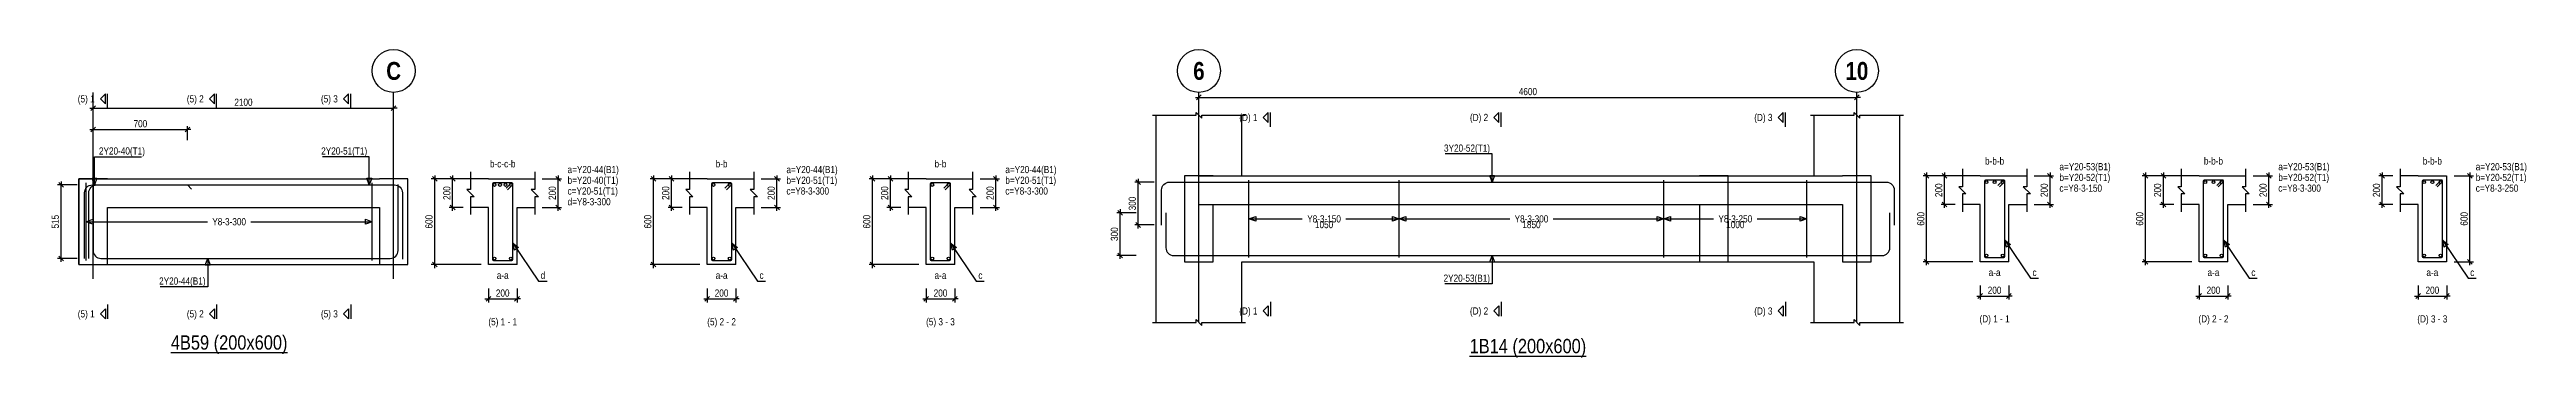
# Model space of a CAD drawing. Extents: x 0 to 206258, y -403073 to 0.
# Drawn here: x 12479 to 47111, y -263674 to -259364 of the extents above; entities that cross this region are included whole.
import ezdxf
from ezdxf.enums import TextEntityAlignment as Align
from ezdxf.lldxf.tags import DXFTag

# ---------------------------------------------------------------- set-up
doc = ezdxf.new("R2010")
doc.units = 0
doc.header["$LTSCALE"] = 1000
for name, color, linetype in [('Axis Circle(Dir 2)', 150, 'Continuous'), ('Axis Label(Dir 1)', 7, 'Continuous'), ('Axis Line(Dir 2)', 150, 'CENTER2'), ('Break Line', 5, 'Continuous'), ('Dimension Line', 5, 'Continuous'), ('Dimension Text', 5, 'Continuous'), ('Front Elevation Line', 40, 'Continuous'), ('Leader Line', 5, 'Continuous'), ('Link Line', 3, 'Continuous'), ('Rebar Kink', 4, 'Continuous'), ('Rebar Label', 6, 'Continuous'), ('Rebar Line', 7, 'Continuous'), ('Section Label', 1, 'Continuous'), ('Section Line', 1, 'Continuous'), ('Top Rebar Label', 6, 'Continuous'), ('Top Rebar Line', 7, 'Continuous')]:
    doc.layers.add(name, color=color, linetype=linetype)
for name, color, linetype, true_color in [('Back Elevation Line', 191, 'HIDDEN2', 0xd4aaff), ('Beam Label(D)', 94, 'Continuous', 0x008100), ('Beam Line(D)', 112, 'Continuous', 0x00bd5e), ('Link Label', 94, 'Continuous', 0x008100)]:
    doc.layers.add(name, color=color, linetype=linetype, true_color=true_color)
doc.styles.add('Axis Label(Dir 1)', font='ARIALNB.TTF', dxfattribs={"height": 250})
doc.styles.add('Beam Label(D)', font='ARIALN.TTF', dxfattribs={"height": 200})
doc.styles.add('Dimension Text', font='ARIALN.TTF', dxfattribs={"height": 100})
doc.styles.add('Link Label', font='ARIALN.TTF', dxfattribs={"height": 100})
doc.styles.add('Rebar Label', font='ARIALN.TTF', dxfattribs={"height": 100})
doc.styles.add('Section Label', font='ARIALN.TTF', dxfattribs={"height": 100})
doc.styles.add('Top Rebar Label', font='ARIALN.TTF', dxfattribs={"height": 100})
tags = doc.linetypes.add('CENTER2', pattern=[1.125, 0.75, -0.125, 0.125, -0.125]).pattern_tags.tags
tags[10:11] = [DXFTag(74, 4), DXFTag(75, 0), DXFTag(340, '0'), DXFTag(46, 0.0), DXFTag(50, 0.0), DXFTag(44, 0.0), DXFTag(45, 0.0)]
tags[8:9] = [DXFTag(74, 4), DXFTag(75, 0), DXFTag(340, '0'), DXFTag(46, 0.0), DXFTag(50, 0.0), DXFTag(44, 0.0), DXFTag(45, 0.0)]
tags[6:7] = [DXFTag(74, 4), DXFTag(75, 0), DXFTag(340, '0'), DXFTag(46, 0.0), DXFTag(50, 0.0), DXFTag(44, 0.0), DXFTag(45, 0.0)]
tags[4:5] = [DXFTag(74, 4), DXFTag(75, 0), DXFTag(340, '0'), DXFTag(46, 0.0), DXFTag(50, 0.0), DXFTag(44, 0.0), DXFTag(45, 0.0)]
tags = doc.linetypes.add('HIDDEN2', pattern=[0.1875, 0.125, -0.0625]).pattern_tags.tags
tags[6:7] = [DXFTag(74, 4), DXFTag(75, 0), DXFTag(340, '0'), DXFTag(46, 0.0), DXFTag(50, 0.0), DXFTag(44, 0.0), DXFTag(45, 0.0)]
tags[4:5] = [DXFTag(74, 4), DXFTag(75, 0), DXFTag(340, '0'), DXFTag(46, 0.0), DXFTag(50, 0.0), DXFTag(44, 0.0), DXFTag(45, 0.0)]
doc.dimstyles.new('BEAM', dxfattribs={"dimtxt": 100, "dimasz": 30, "dimexe": 48.3, "dimexo": 103.5, "dimgap": 30, "dimtad": 1, "dimtoh": 1, "dimdec": 1, "dimlfac": 0.5, "dimdsep": 46, "dimtxsty": 'Dimension Text', "dimblk": 'PCDIM_TICK', "dimcen": 0.09, "dimclrd": 5, "dimclre": 5, "dimclrt": 5, "dimadec": 1, "dimazin": 0, "dimtp": 1, "dimtm": 1, "dimtfac": 1, "dimtdec": 4, "dimtofl": 0, "dimtmove": 0, "dimatfit": 3, "dimfxl": 1, "dimtolj": 1, "dimtzin": 0, "dimarcsym": 0})

msp = doc.modelspace()

# ---------------------------------------------------------------- texts
at = {"layer": 'Axis Label(Dir 1)', "transparency": 33554687, "style": 'Axis Label(Dir 1)'}
for s, p in [('C', (17290.146, -259664.284)), ('6', (28549.055, -259664.284)), ('10', (37749.055, -259664.284))]:
    msp.add_text(s, height=250, dxfattribs=at).set_placement(p, align=Align.MIDDLE_CENTER)
at = {"layer": 'Beam Label(D)', "transparency": 33554687, "style": 'Beam Label(D)'}
for s, p in [('%%U4B59 (200x600)', (14990.146, -263364.284)), ('%%U1B14 (200x600)', (33149.055, -263414.284))]:
    msp.add_text(s, height=200, dxfattribs=at).set_placement(p, align=Align.TOP_CENTER)
at = {"layer": 'Dimension Text', "transparency": 33554687, "style": 'Dimension Text'}
for s, p in [('1050', (30299.055, -261764.284)), ('1850', (33199.055, -261764.284)), ('1000', (36049.055, -261764.284))]:
    msp.add_text(s, height=100, dxfattribs=at).set_placement(p, align=Align.TOP_CENTER)
at = {"layer": 'Link Label', "transparency": 33554687, "style": 'Link Label'}
for s, p in [(' d=Y8-3-300', (19690.146, -261544.284)), (' c=Y8-3-300', (22750.384, -261394.284)), (' c=Y8-3-300', (25810.623, -261394.284)), (' c=Y8-3-150', (40549.055, -261354.284)), (' c=Y8-3-300', (43609.294, -261354.284)), (' c=Y8-3-250', (46369.533, -261354.284)), ('d', (19345.146, -262574.284)), ('c', (22405.384, -262574.284)), ('c', (25465.623, -262574.284)), ('c', (40204.055, -262534.284)), ('c', (43264.294, -262534.284)), ('c', (46324.533, -262534.284))]:
    msp.add_text(s, height=100, dxfattribs=at).set_placement(p)
for s, p in [('Y8-3-300', (14990.146, -261774.284)), ('Y8-3-150', (30299.055, -261734.284)), ('Y8-3-300', (33199.055, -261734.284)), ('Y8-3-250', (36049.055, -261734.284))]:
    msp.add_text(s, height=100, dxfattribs=at).set_placement(p, align=Align.MIDDLE_CENTER)
at = {"layer": 'Rebar Label', "transparency": 33554687, "style": 'Rebar Label'}
for s, p in [('b-c-c-b', (18815.146, -261044.284)), ('b-b', (21875.384, -261044.284)), ('b-b', (24935.623, -261044.284)), ('b-b-b', (39674.055, -261004.284)), ('b-b-b', (42734.294, -261004.284)), ('b-b-b', (45794.533, -261004.284)), ('a-a', (18815.146, -262604.284)), ('a-a', (21875.384, -262604.284)), ('a-a', (24935.623, -262604.284)), ('a-a', (39674.055, -262564.284)), ('a-a', (42734.294, -262564.284)), ('a-a', (45794.533, -262564.284))]:
    msp.add_text(s, height=100, dxfattribs=at).set_placement(p, align=Align.BOTTOM_CENTER)
for s, p in [(' a=Y20-44(B1)', (19690.146, -261094.284)), (' a=Y20-44(B1)', (22750.384, -261094.284)), (' a=Y20-44(B1)', (25810.623, -261094.284)), (' a=Y20-53(B1)', (40549.055, -261054.284)), (' a=Y20-53(B1)', (43609.294, -261054.284)), (' a=Y20-53(B1)', (46369.533, -261054.284))]:
    msp.add_text(s, height=100, dxfattribs=at).set_placement(p)
for s, p in [(' 2Y20-44(B1)', (14660.146, -262654.284)), (' 2Y20-53(B1)', (32619.055, -262614.284))]:
    msp.add_text(s, height=100, dxfattribs=at).set_placement(p, align=Align.RIGHT)
at = {"layer": 'Section Label', "transparency": 33554687, "style": 'Section Label'}
for s, p in [('(5) 1', (13109.435, -260054.994)), ('(5) 2', (14634.435, -260054.994)), ('(5) 3', (16509.435, -260054.994)), ('(D) 1', (29368.344, -260314.994)), ('(D) 2', (32593.344, -260314.994)), ('(D) 3', (36568.344, -260314.994)), ('(5) 1', (13109.435, -263063.573)), ('(5) 2', (14634.435, -263063.573)), ('(5) 3', (16509.435, -263063.573)), ('(D) 1', (29368.344, -263023.573)), ('(D) 2', (32593.344, -263023.573)), ('(D) 3', (36568.344, -263023.573))]:
    msp.add_text(s, height=100, dxfattribs=at).set_placement(p, align=Align.MIDDLE_RIGHT)
for s, p in [('(5) 1 - 1', (18815.146, -263254.284)), ('(5) 2 - 2', (21875.384, -263254.284)), ('(5) 3 - 3', (24935.623, -263254.284)), ('(D) 1 - 1', (39674.055, -263214.284)), ('(D) 2 - 2', (42734.294, -263214.284)), ('(D) 3 - 3', (45794.533, -263214.284))]:
    msp.add_text(s, height=100, dxfattribs=at).set_placement(p, align=Align.BOTTOM_CENTER)
at = {"layer": 'Top Rebar Label', "transparency": 33554687, "style": 'Top Rebar Label'}
for s, p in [(' 2Y20-40(T1)', (13138.146, -260834.284)), (' b=Y20-52(T1)', (40549.055, -261204.284)), (' b=Y20-52(T1)', (43609.294, -261204.284)), (' b=Y20-52(T1)', (46369.533, -261204.284)), (' c=Y20-51(T1)', (19690.146, -261394.284)), (' b=Y20-40(T1)', (19690.146, -261244.284)), (' b=Y20-51(T1)', (22750.384, -261244.284)), (' b=Y20-51(T1)', (25810.623, -261244.284))]:
    msp.add_text(s, height=100, dxfattribs=at).set_placement(p)
for s, p in [(' 2Y20-51(T1)', (16920.146, -260834.284)), (' 3Y20-52(T1)', (32619.055, -260794.284))]:
    msp.add_text(s, height=100, dxfattribs=at).set_placement(p, align=Align.RIGHT)

# ---------------------------------------------------------------- blocks, each defined once
blk = doc.blocks.new('PCDIM_TICK')
at = {"layer": 'Dimension Line', "color": 0, "transparency": 33554687}
for p, q in [((1.1, 1.1), (-1.1, -1.1)), ((1.6, 0), (0, 0))]:
    blk.add_line(p, q, dxfattribs=at)
blk = doc.blocks.new('*U3346')
at = {"layer": 'Dimension Line', "color": 5, "true_color": 0x0000ff, "transparency": 16777216}
for p, q in [((13090, -260631), (13090, -260436)), ((13090, -260484), (14408, -260484)), ((14408, -260631), (14408, -260436))]:
    blk.add_line(p, q, dxfattribs=at)
at = {"layer": 'Dimension Line', "color": 5, "true_color": 0x0000ff, "transparency": 16777216, "xscale": 30, "yscale": 30, "rotation": 180.0000000000004}
blk.add_blockref('PCDIM_TICK', (13090, -260484), dxfattribs=at)
at = {"layer": 'Dimension Line', "color": 5, "true_color": 0x0000ff, "transparency": 16777216, "xscale": 30, "yscale": 30}
blk.add_blockref('PCDIM_TICK', (14408, -260484), dxfattribs=at)
at = {"layer": 'Dimension Line', "color": 5, "true_color": 0x0000ff, "transparency": 16777216, "insert": (13749, -260454), "char_height": 100, "width": 180.83, "attachment_point": 8, "style": 'Dimension Text'}
blk.add_mtext('700', dxfattribs=at)
blk = doc.blocks.new('*U3347')
at = {"layer": 'Dimension Line', "color": 5, "true_color": 0x0000ff, "transparency": 16777216}
for p, q in [((12865, -261260), (12592, -261260)), ((12640, -262288), (12640, -261260)), ((12865, -262288), (12592, -262288))]:
    blk.add_line(p, q, dxfattribs=at)
at = {"layer": 'Dimension Line', "color": 5, "true_color": 0x0000ff, "transparency": 16777216, "xscale": 30, "yscale": 30}
for p, rotation in [((12640, -261260), 89.99999999999447), ((12640, -262288), 269.9999999999834)]:
    blk.add_blockref('PCDIM_TICK', p, dxfattribs=dict(at, rotation=rotation))
at = {"layer": 'Dimension Line', "color": 5, "true_color": 0x0000ff, "transparency": 16777216, "insert": (12610, -261774), "char_height": 100, "width": 182.37, "attachment_point": 8, "rotation": 90, "style": 'Dimension Text'}
blk.add_mtext('515', dxfattribs=at)
blk = doc.blocks.new('*U3348')
at = {"layer": 'Dimension Line', "color": 5, "true_color": 0x0000ff, "transparency": 16777216}
for p, q in [((13090, -260331), (13090, -260136)), ((13090, -260184), (17290, -260184)), ((17290, -260331), (17290, -260136))]:
    blk.add_line(p, q, dxfattribs=at)
at = {"layer": 'Dimension Line', "color": 5, "true_color": 0x0000ff, "transparency": 16777216, "xscale": 30, "yscale": 30, "rotation": 180.0000000000004}
blk.add_blockref('PCDIM_TICK', (13090, -260184), dxfattribs=at)
at = {"layer": 'Dimension Line', "color": 5, "true_color": 0x0000ff, "transparency": 16777216, "xscale": 30, "yscale": 30}
blk.add_blockref('PCDIM_TICK', (17290, -260184), dxfattribs=at)
at = {"layer": 'Dimension Line', "color": 5, "true_color": 0x0000ff, "transparency": 16777216, "insert": (15190, -260154), "char_height": 100, "width": 247.25, "attachment_point": 8, "style": 'Dimension Text'}
blk.add_mtext('2100', dxfattribs=at)
blk = doc.blocks.new('*U3349')
at = {"layer": 'Dimension Line', "color": 5, "true_color": 0x0000ff, "transparency": 16777216}
for p, q in [((19369, -261174), (19638, -261174)), ((19590, -261574), (19590, -261174)), ((19369, -261574), (19638, -261574))]:
    blk.add_line(p, q, dxfattribs=at)
at = {"layer": 'Dimension Line', "color": 5, "true_color": 0x0000ff, "transparency": 16777216, "xscale": 30, "yscale": 30}
for p, rotation in [((19590, -261174), 89.99999999999447), ((19590, -261574), 269.9999999999834)]:
    blk.add_blockref('PCDIM_TICK', p, dxfattribs=dict(at, rotation=rotation))
at = {"layer": 'Dimension Line', "color": 5, "true_color": 0x0000ff, "transparency": 16777216, "insert": (19560, -261374), "char_height": 100, "width": 182.77, "attachment_point": 8, "rotation": 90, "style": 'Dimension Text'}
blk.add_mtext('200', dxfattribs=at)
blk = doc.blocks.new('*U3350')
at = {"layer": 'Dimension Line', "color": 5, "true_color": 0x0000ff, "transparency": 16777216}
for p, q in [((18262, -261174), (18067, -261174)), ((18115, -261574), (18115, -261174)), ((18262, -261574), (18067, -261574))]:
    blk.add_line(p, q, dxfattribs=at)
at = {"layer": 'Dimension Line', "color": 5, "true_color": 0x0000ff, "transparency": 16777216, "xscale": 30, "yscale": 30}
for p, rotation in [((18115, -261174), 89.99999999999447), ((18115, -261574), 269.9999999999834)]:
    blk.add_blockref('PCDIM_TICK', p, dxfattribs=dict(at, rotation=rotation))
at = {"layer": 'Dimension Line', "color": 5, "true_color": 0x0000ff, "transparency": 16777216, "insert": (18085, -261374), "char_height": 100, "width": 182.77, "attachment_point": 8, "rotation": 90, "style": 'Dimension Text'}
blk.add_mtext('200', dxfattribs=at)
blk = doc.blocks.new('*U3351')
at = {"layer": 'Dimension Line', "color": 5, "true_color": 0x0000ff, "transparency": 16777216}
for p, q in [((18512, -261174), (17817, -261174)), ((17865, -262374), (17865, -261174)), ((18512, -262374), (17817, -262374))]:
    blk.add_line(p, q, dxfattribs=at)
at = {"layer": 'Dimension Line', "color": 5, "true_color": 0x0000ff, "transparency": 16777216, "xscale": 30, "yscale": 30}
for p, rotation in [((17865, -261174), 89.99999999999447), ((17865, -262374), 269.9999999999834)]:
    blk.add_blockref('PCDIM_TICK', p, dxfattribs=dict(at, rotation=rotation))
at = {"layer": 'Dimension Line', "color": 5, "true_color": 0x0000ff, "transparency": 16777216, "insert": (17835, -261774), "char_height": 100, "width": 181.97, "attachment_point": 8, "rotation": 90, "style": 'Dimension Text'}
blk.add_mtext('600', dxfattribs=at)
blk = doc.blocks.new('*U3352')
at = {"layer": 'Dimension Line', "color": 5, "true_color": 0x0000ff, "transparency": 16777216}
for p, q in [((18615, -262708), (18615, -262903)), ((18615, -262854), (19015, -262854)), ((19015, -262708), (19015, -262903))]:
    blk.add_line(p, q, dxfattribs=at)
at = {"layer": 'Dimension Line', "color": 5, "true_color": 0x0000ff, "transparency": 16777216, "xscale": 30, "yscale": 30, "rotation": 180.0000000000004}
blk.add_blockref('PCDIM_TICK', (18615, -262854), dxfattribs=at)
at = {"layer": 'Dimension Line', "color": 5, "true_color": 0x0000ff, "transparency": 16777216, "xscale": 30, "yscale": 30}
blk.add_blockref('PCDIM_TICK', (19015, -262854), dxfattribs=at)
at = {"layer": 'Dimension Line', "color": 5, "true_color": 0x0000ff, "transparency": 16777216, "insert": (18815, -262824), "char_height": 100, "width": 182.77, "attachment_point": 8, "style": 'Dimension Text'}
blk.add_mtext('200', dxfattribs=at)
blk = doc.blocks.new('*U3353')
at = {"layer": 'Dimension Line', "color": 5, "true_color": 0x0000ff, "transparency": 16777216}
for p, q in [((22429, -261174), (22699, -261174)), ((22650, -261574), (22650, -261174)), ((22429, -261574), (22699, -261574))]:
    blk.add_line(p, q, dxfattribs=at)
at = {"layer": 'Dimension Line', "color": 5, "true_color": 0x0000ff, "transparency": 16777216, "xscale": 30, "yscale": 30}
for p, rotation in [((22650, -261174), 89.99999999999447), ((22650, -261574), 269.9999999999834)]:
    blk.add_blockref('PCDIM_TICK', p, dxfattribs=dict(at, rotation=rotation))
at = {"layer": 'Dimension Line', "color": 5, "true_color": 0x0000ff, "transparency": 16777216, "insert": (22620, -261374), "char_height": 100, "width": 182.77, "attachment_point": 8, "rotation": 90, "style": 'Dimension Text'}
blk.add_mtext('200', dxfattribs=at)
blk = doc.blocks.new('*U3354')
at = {"layer": 'Dimension Line', "color": 5, "true_color": 0x0000ff, "transparency": 16777216}
for p, q in [((21322, -261174), (21127, -261174)), ((21175, -261574), (21175, -261174)), ((21322, -261574), (21127, -261574))]:
    blk.add_line(p, q, dxfattribs=at)
at = {"layer": 'Dimension Line', "color": 5, "true_color": 0x0000ff, "transparency": 16777216, "xscale": 30, "yscale": 30}
for p, rotation in [((21175, -261174), 89.99999999999447), ((21175, -261574), 269.9999999999834)]:
    blk.add_blockref('PCDIM_TICK', p, dxfattribs=dict(at, rotation=rotation))
at = {"layer": 'Dimension Line', "color": 5, "true_color": 0x0000ff, "transparency": 16777216, "insert": (21145, -261374), "char_height": 100, "width": 182.77, "attachment_point": 8, "rotation": 90, "style": 'Dimension Text'}
blk.add_mtext('200', dxfattribs=at)
blk = doc.blocks.new('*U3355')
at = {"layer": 'Dimension Line', "color": 5, "true_color": 0x0000ff, "transparency": 16777216}
for p, q in [((21572, -261174), (20877, -261174)), ((20925, -262374), (20925, -261174)), ((21572, -262374), (20877, -262374))]:
    blk.add_line(p, q, dxfattribs=at)
at = {"layer": 'Dimension Line', "color": 5, "true_color": 0x0000ff, "transparency": 16777216, "xscale": 30, "yscale": 30}
for p, rotation in [((20925, -261174), 89.99999999999447), ((20925, -262374), 269.9999999999834)]:
    blk.add_blockref('PCDIM_TICK', p, dxfattribs=dict(at, rotation=rotation))
at = {"layer": 'Dimension Line', "color": 5, "true_color": 0x0000ff, "transparency": 16777216, "insert": (20895, -261774), "char_height": 100, "width": 181.97, "attachment_point": 8, "rotation": 90, "style": 'Dimension Text'}
blk.add_mtext('600', dxfattribs=at)
blk = doc.blocks.new('*U3356')
at = {"layer": 'Dimension Line', "color": 5, "true_color": 0x0000ff, "transparency": 16777216}
for p, q in [((21675, -262708), (21675, -262903)), ((21675, -262854), (22075, -262854)), ((22075, -262708), (22075, -262903))]:
    blk.add_line(p, q, dxfattribs=at)
at = {"layer": 'Dimension Line', "color": 5, "true_color": 0x0000ff, "transparency": 16777216, "xscale": 30, "yscale": 30, "rotation": 180.0000000000004}
blk.add_blockref('PCDIM_TICK', (21675, -262854), dxfattribs=at)
at = {"layer": 'Dimension Line', "color": 5, "true_color": 0x0000ff, "transparency": 16777216, "xscale": 30, "yscale": 30}
blk.add_blockref('PCDIM_TICK', (22075, -262854), dxfattribs=at)
at = {"layer": 'Dimension Line', "color": 5, "true_color": 0x0000ff, "transparency": 16777216, "insert": (21875, -262824), "char_height": 100, "width": 182.77, "attachment_point": 8, "style": 'Dimension Text'}
blk.add_mtext('200', dxfattribs=at)
blk = doc.blocks.new('*U3357')
at = {"layer": 'Dimension Line', "color": 5, "true_color": 0x0000ff, "transparency": 16777216}
for p, q in [((25489, -261174), (25759, -261174)), ((25711, -261574), (25711, -261174)), ((25489, -261574), (25759, -261574))]:
    blk.add_line(p, q, dxfattribs=at)
at = {"layer": 'Dimension Line', "color": 5, "true_color": 0x0000ff, "transparency": 16777216, "xscale": 30, "yscale": 30}
for p, rotation in [((25711, -261174), 89.99999999999447), ((25711, -261574), 269.9999999999834)]:
    blk.add_blockref('PCDIM_TICK', p, dxfattribs=dict(at, rotation=rotation))
at = {"layer": 'Dimension Line', "color": 5, "true_color": 0x0000ff, "transparency": 16777216, "insert": (25681, -261374), "char_height": 100, "width": 182.77, "attachment_point": 8, "rotation": 90, "style": 'Dimension Text'}
blk.add_mtext('200', dxfattribs=at)
blk = doc.blocks.new('*U3358')
at = {"layer": 'Dimension Line', "color": 5, "true_color": 0x0000ff, "transparency": 16777216}
for p, q in [((24382, -261174), (24187, -261174)), ((24236, -261574), (24236, -261174)), ((24382, -261574), (24187, -261574))]:
    blk.add_line(p, q, dxfattribs=at)
at = {"layer": 'Dimension Line', "color": 5, "true_color": 0x0000ff, "transparency": 16777216, "xscale": 30, "yscale": 30}
for p, rotation in [((24236, -261174), 89.99999999999447), ((24236, -261574), 269.9999999999834)]:
    blk.add_blockref('PCDIM_TICK', p, dxfattribs=dict(at, rotation=rotation))
at = {"layer": 'Dimension Line', "color": 5, "true_color": 0x0000ff, "transparency": 16777216, "insert": (24206, -261374), "char_height": 100, "width": 182.77, "attachment_point": 8, "rotation": 90, "style": 'Dimension Text'}
blk.add_mtext('200', dxfattribs=at)
blk = doc.blocks.new('*U3359')
at = {"layer": 'Dimension Line', "color": 5, "true_color": 0x0000ff, "transparency": 16777216}
for p, q in [((24632, -261174), (23937, -261174)), ((23986, -262374), (23986, -261174)), ((24632, -262374), (23937, -262374))]:
    blk.add_line(p, q, dxfattribs=at)
at = {"layer": 'Dimension Line', "color": 5, "true_color": 0x0000ff, "transparency": 16777216, "xscale": 30, "yscale": 30}
for p, rotation in [((23986, -261174), 89.99999999999447), ((23986, -262374), 269.9999999999834)]:
    blk.add_blockref('PCDIM_TICK', p, dxfattribs=dict(at, rotation=rotation))
at = {"layer": 'Dimension Line', "color": 5, "true_color": 0x0000ff, "transparency": 16777216, "insert": (23956, -261774), "char_height": 100, "width": 181.97, "attachment_point": 8, "rotation": 90, "style": 'Dimension Text'}
blk.add_mtext('600', dxfattribs=at)
blk = doc.blocks.new('*U3360')
at = {"layer": 'Dimension Line', "color": 5, "true_color": 0x0000ff, "transparency": 16777216}
for p, q in [((24736, -262708), (24736, -262903)), ((24736, -262854), (25136, -262854)), ((25136, -262708), (25136, -262903))]:
    blk.add_line(p, q, dxfattribs=at)
at = {"layer": 'Dimension Line', "color": 5, "true_color": 0x0000ff, "transparency": 16777216, "xscale": 30, "yscale": 30, "rotation": 180.0000000000004}
blk.add_blockref('PCDIM_TICK', (24736, -262854), dxfattribs=at)
at = {"layer": 'Dimension Line', "color": 5, "true_color": 0x0000ff, "transparency": 16777216, "xscale": 30, "yscale": 30}
blk.add_blockref('PCDIM_TICK', (25136, -262854), dxfattribs=at)
at = {"layer": 'Dimension Line', "color": 5, "true_color": 0x0000ff, "transparency": 16777216, "insert": (24936, -262824), "char_height": 100, "width": 182.77, "attachment_point": 8, "style": 'Dimension Text'}
blk.add_mtext('200', dxfattribs=at)
blk = doc.blocks.new('*U3361')
at = {"layer": 'Dimension Line', "color": 5, "true_color": 0x0000ff, "transparency": 16777216}
for p, q in [((27924, -261220), (27651, -261220)), ((27699, -261820), (27699, -261220)), ((27924, -261820), (27651, -261820))]:
    blk.add_line(p, q, dxfattribs=at)
at = {"layer": 'Dimension Line', "color": 5, "true_color": 0x0000ff, "transparency": 16777216, "xscale": 30, "yscale": 30}
for p, rotation in [((27699, -261220), 89.99999999999447), ((27699, -261820), 269.9999999999834)]:
    blk.add_blockref('PCDIM_TICK', p, dxfattribs=dict(at, rotation=rotation))
at = {"layer": 'Dimension Line', "color": 5, "true_color": 0x0000ff, "transparency": 16777216, "insert": (27669, -261520), "char_height": 100, "width": 181.5, "attachment_point": 8, "rotation": 90, "style": 'Dimension Text'}
blk.add_mtext('300', dxfattribs=at)
blk = doc.blocks.new('*U3362')
at = {"layer": 'Dimension Line', "color": 5, "true_color": 0x0000ff, "transparency": 16777216}
for p, q in [((27674, -261648), (27401, -261648)), ((27449, -262248), (27449, -261648)), ((27674, -262248), (27401, -262248))]:
    blk.add_line(p, q, dxfattribs=at)
at = {"layer": 'Dimension Line', "color": 5, "true_color": 0x0000ff, "transparency": 16777216, "xscale": 30, "yscale": 30}
for p, rotation in [((27449, -261648), 89.99999999999447), ((27449, -262248), 269.9999999999834)]:
    blk.add_blockref('PCDIM_TICK', p, dxfattribs=dict(at, rotation=rotation))
at = {"layer": 'Dimension Line', "color": 5, "true_color": 0x0000ff, "transparency": 16777216, "insert": (27419, -261948), "char_height": 100, "width": 181.5, "attachment_point": 8, "rotation": 90, "style": 'Dimension Text'}
blk.add_mtext('300', dxfattribs=at)
blk = doc.blocks.new('*U3363')
at = {"layer": 'Dimension Line', "color": 5, "true_color": 0x0000ff, "transparency": 16777216}
for p, q in [((28549, -260181), (28549, -259986)), ((28549, -260034), (37749, -260034)), ((37749, -260181), (37749, -259986))]:
    blk.add_line(p, q, dxfattribs=at)
at = {"layer": 'Dimension Line', "color": 5, "true_color": 0x0000ff, "transparency": 16777216, "xscale": 30, "yscale": 30, "rotation": 180.0000000000004}
blk.add_blockref('PCDIM_TICK', (28549, -260034), dxfattribs=at)
at = {"layer": 'Dimension Line', "color": 5, "true_color": 0x0000ff, "transparency": 16777216, "xscale": 30, "yscale": 30}
blk.add_blockref('PCDIM_TICK', (37749, -260034), dxfattribs=at)
at = {"layer": 'Dimension Line', "color": 5, "true_color": 0x0000ff, "transparency": 16777216, "insert": (33149, -260004), "char_height": 100, "width": 249.2, "attachment_point": 8, "style": 'Dimension Text'}
blk.add_mtext('4600', dxfattribs=at)
blk = doc.blocks.new('*U3364')
at = {"layer": 'Dimension Line', "color": 5, "true_color": 0x0000ff, "transparency": 16777216}
for p, q in [((40228, -261134), (40497, -261134)), ((40449, -261534), (40449, -261134)), ((40228, -261534), (40497, -261534))]:
    blk.add_line(p, q, dxfattribs=at)
at = {"layer": 'Dimension Line', "color": 5, "true_color": 0x0000ff, "transparency": 16777216, "xscale": 30, "yscale": 30}
for p, rotation in [((40449, -261134), 89.99999999999447), ((40449, -261534), 269.9999999999834)]:
    blk.add_blockref('PCDIM_TICK', p, dxfattribs=dict(at, rotation=rotation))
at = {"layer": 'Dimension Line', "color": 5, "true_color": 0x0000ff, "transparency": 16777216, "insert": (40419, -261334), "char_height": 100, "width": 182.77, "attachment_point": 8, "rotation": 90, "style": 'Dimension Text'}
blk.add_mtext('200', dxfattribs=at)
blk = doc.blocks.new('*U3365')
at = {"layer": 'Dimension Line', "color": 5, "true_color": 0x0000ff, "transparency": 16777216}
for p, q in [((39121, -261134), (38926, -261134)), ((38974, -261534), (38974, -261134)), ((39121, -261534), (38926, -261534))]:
    blk.add_line(p, q, dxfattribs=at)
at = {"layer": 'Dimension Line', "color": 5, "true_color": 0x0000ff, "transparency": 16777216, "xscale": 30, "yscale": 30}
for p, rotation in [((38974, -261134), 89.99999999999447), ((38974, -261534), 269.9999999999834)]:
    blk.add_blockref('PCDIM_TICK', p, dxfattribs=dict(at, rotation=rotation))
at = {"layer": 'Dimension Line', "color": 5, "true_color": 0x0000ff, "transparency": 16777216, "insert": (38944, -261334), "char_height": 100, "width": 182.77, "attachment_point": 8, "rotation": 90, "style": 'Dimension Text'}
blk.add_mtext('200', dxfattribs=at)
blk = doc.blocks.new('*U3366')
at = {"layer": 'Dimension Line', "color": 5, "true_color": 0x0000ff, "transparency": 16777216}
for p, q in [((39371, -261134), (38676, -261134)), ((38724, -262334), (38724, -261134)), ((39371, -262334), (38676, -262334))]:
    blk.add_line(p, q, dxfattribs=at)
at = {"layer": 'Dimension Line', "color": 5, "true_color": 0x0000ff, "transparency": 16777216, "xscale": 30, "yscale": 30}
for p, rotation in [((38724, -261134), 89.99999999999447), ((38724, -262334), 269.9999999999834)]:
    blk.add_blockref('PCDIM_TICK', p, dxfattribs=dict(at, rotation=rotation))
at = {"layer": 'Dimension Line', "color": 5, "true_color": 0x0000ff, "transparency": 16777216, "insert": (38694, -261734), "char_height": 100, "width": 181.97, "attachment_point": 8, "rotation": 90, "style": 'Dimension Text'}
blk.add_mtext('600', dxfattribs=at)
blk = doc.blocks.new('*U3367')
at = {"layer": 'Dimension Line', "color": 5, "true_color": 0x0000ff, "transparency": 16777216}
for p, q in [((39474, -262668), (39474, -262863)), ((39474, -262814), (39874, -262814)), ((39874, -262668), (39874, -262863))]:
    blk.add_line(p, q, dxfattribs=at)
at = {"layer": 'Dimension Line', "color": 5, "true_color": 0x0000ff, "transparency": 16777216, "xscale": 30, "yscale": 30, "rotation": 180.0000000000004}
blk.add_blockref('PCDIM_TICK', (39474, -262814), dxfattribs=at)
at = {"layer": 'Dimension Line', "color": 5, "true_color": 0x0000ff, "transparency": 16777216, "xscale": 30, "yscale": 30}
blk.add_blockref('PCDIM_TICK', (39874, -262814), dxfattribs=at)
at = {"layer": 'Dimension Line', "color": 5, "true_color": 0x0000ff, "transparency": 16777216, "insert": (39674, -262784), "char_height": 100, "width": 182.77, "attachment_point": 8, "style": 'Dimension Text'}
blk.add_mtext('200', dxfattribs=at)
blk = doc.blocks.new('*U3368')
at = {"layer": 'Dimension Line', "color": 5, "true_color": 0x0000ff, "transparency": 16777216}
for p, q in [((43288, -261134), (43558, -261134)), ((43509, -261534), (43509, -261134)), ((43288, -261534), (43558, -261534))]:
    blk.add_line(p, q, dxfattribs=at)
at = {"layer": 'Dimension Line', "color": 5, "true_color": 0x0000ff, "transparency": 16777216, "xscale": 30, "yscale": 30}
for p, rotation in [((43509, -261134), 89.99999999999447), ((43509, -261534), 269.9999999999834)]:
    blk.add_blockref('PCDIM_TICK', p, dxfattribs=dict(at, rotation=rotation))
at = {"layer": 'Dimension Line', "color": 5, "true_color": 0x0000ff, "transparency": 16777216, "insert": (43479, -261334), "char_height": 100, "width": 182.77, "attachment_point": 8, "rotation": 90, "style": 'Dimension Text'}
blk.add_mtext('200', dxfattribs=at)
blk = doc.blocks.new('*U3369')
at = {"layer": 'Dimension Line', "color": 5, "true_color": 0x0000ff, "transparency": 16777216}
for p, q in [((42181, -261134), (41986, -261134)), ((42034, -261534), (42034, -261134)), ((42181, -261534), (41986, -261534))]:
    blk.add_line(p, q, dxfattribs=at)
at = {"layer": 'Dimension Line', "color": 5, "true_color": 0x0000ff, "transparency": 16777216, "xscale": 30, "yscale": 30}
for p, rotation in [((42034, -261134), 89.99999999999447), ((42034, -261534), 269.9999999999834)]:
    blk.add_blockref('PCDIM_TICK', p, dxfattribs=dict(at, rotation=rotation))
at = {"layer": 'Dimension Line', "color": 5, "true_color": 0x0000ff, "transparency": 16777216, "insert": (42004, -261334), "char_height": 100, "width": 182.77, "attachment_point": 8, "rotation": 90, "style": 'Dimension Text'}
blk.add_mtext('200', dxfattribs=at)
blk = doc.blocks.new('*U3370')
at = {"layer": 'Dimension Line', "color": 5, "true_color": 0x0000ff, "transparency": 16777216}
for p, q in [((42431, -261134), (41736, -261134)), ((41784, -262334), (41784, -261134)), ((42431, -262334), (41736, -262334))]:
    blk.add_line(p, q, dxfattribs=at)
at = {"layer": 'Dimension Line', "color": 5, "true_color": 0x0000ff, "transparency": 16777216, "xscale": 30, "yscale": 30}
for p, rotation in [((41784, -261134), 89.99999999999447), ((41784, -262334), 269.9999999999834)]:
    blk.add_blockref('PCDIM_TICK', p, dxfattribs=dict(at, rotation=rotation))
at = {"layer": 'Dimension Line', "color": 5, "true_color": 0x0000ff, "transparency": 16777216, "insert": (41754, -261734), "char_height": 100, "width": 181.97, "attachment_point": 8, "rotation": 90, "style": 'Dimension Text'}
blk.add_mtext('600', dxfattribs=at)
blk = doc.blocks.new('*U3371')
at = {"layer": 'Dimension Line', "color": 5, "true_color": 0x0000ff, "transparency": 16777216}
for p, q in [((42534, -262668), (42534, -262863)), ((42534, -262814), (42934, -262814)), ((42934, -262668), (42934, -262863))]:
    blk.add_line(p, q, dxfattribs=at)
at = {"layer": 'Dimension Line', "color": 5, "true_color": 0x0000ff, "transparency": 16777216, "xscale": 30, "yscale": 30, "rotation": 180.0000000000004}
blk.add_blockref('PCDIM_TICK', (42534, -262814), dxfattribs=at)
at = {"layer": 'Dimension Line', "color": 5, "true_color": 0x0000ff, "transparency": 16777216, "xscale": 30, "yscale": 30}
blk.add_blockref('PCDIM_TICK', (42934, -262814), dxfattribs=at)
at = {"layer": 'Dimension Line', "color": 5, "true_color": 0x0000ff, "transparency": 16777216, "insert": (42734, -262784), "char_height": 100, "width": 182.77, "attachment_point": 8, "style": 'Dimension Text'}
blk.add_mtext('200', dxfattribs=at)
blk = doc.blocks.new('*U3372')
at = {"layer": 'Dimension Line', "color": 5, "true_color": 0x0000ff, "transparency": 16777216}
for p, q in [((46098, -261134), (46368, -261134)), ((46320, -262334), (46320, -261134)), ((46098, -262334), (46368, -262334))]:
    blk.add_line(p, q, dxfattribs=at)
at = {"layer": 'Dimension Line', "color": 5, "true_color": 0x0000ff, "transparency": 16777216, "xscale": 30, "yscale": 30}
for p, rotation in [((46320, -261134), 89.99999999999447), ((46320, -262334), 269.9999999999834)]:
    blk.add_blockref('PCDIM_TICK', p, dxfattribs=dict(at, rotation=rotation))
at = {"layer": 'Dimension Line', "color": 5, "true_color": 0x0000ff, "transparency": 16777216, "insert": (46290, -261734), "char_height": 100, "width": 181.97, "attachment_point": 8, "rotation": 90, "style": 'Dimension Text'}
blk.add_mtext('600', dxfattribs=at)
blk = doc.blocks.new('*U3373')
at = {"layer": 'Dimension Line', "color": 5, "true_color": 0x0000ff, "transparency": 16777216}
for p, q in [((45241, -261134), (45046, -261134)), ((45095, -261534), (45095, -261134)), ((45241, -261534), (45046, -261534))]:
    blk.add_line(p, q, dxfattribs=at)
at = {"layer": 'Dimension Line', "color": 5, "true_color": 0x0000ff, "transparency": 16777216, "xscale": 30, "yscale": 30}
for p, rotation in [((45095, -261134), 89.99999999999447), ((45095, -261534), 269.9999999999834)]:
    blk.add_blockref('PCDIM_TICK', p, dxfattribs=dict(at, rotation=rotation))
at = {"layer": 'Dimension Line', "color": 5, "true_color": 0x0000ff, "transparency": 16777216, "insert": (45065, -261334), "char_height": 100, "width": 182.77, "attachment_point": 8, "rotation": 90, "style": 'Dimension Text'}
blk.add_mtext('200', dxfattribs=at)
blk = doc.blocks.new('*U3374')
at = {"layer": 'Dimension Line', "color": 5, "true_color": 0x0000ff, "transparency": 16777216}
for p, q in [((45595, -262668), (45595, -262863)), ((45595, -262814), (45995, -262814)), ((45995, -262668), (45995, -262863))]:
    blk.add_line(p, q, dxfattribs=at)
at = {"layer": 'Dimension Line', "color": 5, "true_color": 0x0000ff, "transparency": 16777216, "xscale": 30, "yscale": 30, "rotation": 180.0000000000004}
blk.add_blockref('PCDIM_TICK', (45595, -262814), dxfattribs=at)
at = {"layer": 'Dimension Line', "color": 5, "true_color": 0x0000ff, "transparency": 16777216, "xscale": 30, "yscale": 30}
blk.add_blockref('PCDIM_TICK', (45995, -262814), dxfattribs=at)
at = {"layer": 'Dimension Line', "color": 5, "true_color": 0x0000ff, "transparency": 16777216, "insert": (45795, -262784), "char_height": 100, "width": 182.77, "attachment_point": 8, "style": 'Dimension Text'}
blk.add_mtext('200', dxfattribs=at)

# ---------------------------------------------------------------- dimensions: what is measured, and where the dimension line sits
at = {"layer": 'Dimension Line', "transparency": 33554687}
for base, p1, p2, text, picture, middle in [((15190.146, -260184.284), (13090.146, -260434.284), (17290.146, -260434.284), '2100', '*U3348', (15190.146, -260184.284)), ((33149.055, -260034.284), (28549.055, -260284.284), (37749.055, -260284.284), '4600', '*U3363', (33149.055, -260034.284)), ((13749.146, -260484.284), (13090.146, -260734.284), (14408.146, -260734.284), '700', '*U3346', (13749.146, -260484.284)), ((18815.146, -262854.284), (18615.146, -262604.284), (19015.146, -262604.284), '200', '*U3352', (18815.146, -262854.284)), ((21875.384, -262854.284), (21675.384, -262604.284), (22075.384, -262604.284), '200', '*U3356', (21875.384, -262854.284)), ((24935.623, -262854.284), (24735.623, -262604.284), (25135.623, -262604.284), '200', '*U3360', (24935.623, -262854.284)), ((39674.055, -262814.284), (39474.055, -262564.284), (39874.055, -262564.284), '200', '*U3367', (39674.055, -262814.284)), ((42734.294, -262814.284), (42534.294, -262564.284), (42934.294, -262564.284), '200', '*U3371', (42734.294, -262814.284)), ((45794.533, -262814.284), (45594.533, -262564.284), (45994.533, -262564.284), '200', '*U3374', (45794.533, -262814.284))]:
    dim = msp.add_linear_dim(base=base, p1=p1, p2=p2, text=text, dimstyle='BEAM', override={"dimscale": 1, "dimtxt": 100, "dimasz": 30, "dimexe": 48.3, "dimexo": 103.5, "dimgap": 30, "dimtad": 1, "dimtih": 0, "dimdec": 1, "dimlfac": 0.5, "dimzin": 8, "dimlunit": 2, "dimpost": '', "dimtxsty": 'Dimension Text', "dimblk": 'PCDIM_TICK', "dimse1": 0, "dimse2": 0, "dimsd2": 0, "dimclrd": 5, "dimclre": 5, "dimclrt": 5, "dimaunit": 0, "dimadec": 1, "dimazin": 0, "dimtol": 0, "dimtp": 1, "dimtm": 1, "dimtmove": 0}, dxfattribs=at)
    dim.commit()
    dim.dimension.update_dxf_attribs({"geometry": picture, "text_midpoint": middle})
for base, p1, p2, text, picture, middle in [((38724.055, -261734.284), (39474.055, -262334.284), (39474.055, -261134.284), '600', '*U3366', (38724.055, -261734.284)), ((38974.055, -261334.284), (39224.055, -261534.284), (39224.055, -261134.284), '200', '*U3365', (38974.055, -261334.284)), ((40449.055, -261334.284), (40124.055, -261534.284), (40124.055, -261134.284), '200', '*U3364', (40449.055, -261334.284)), ((41784.294, -261734.284), (42534.294, -262334.284), (42534.294, -261134.284), '600', '*U3370', (41784.294, -261734.284)), ((42034.294, -261334.284), (42284.294, -261534.284), (42284.294, -261134.284), '200', '*U3369', (42034.294, -261334.284)), ((43509.294, -261334.284), (43184.294, -261534.284), (43184.294, -261134.284), '200', '*U3368', (43509.294, -261334.284)), ((45094.533, -261334.284), (45344.533, -261534.284), (45344.533, -261134.284), '200', '*U3373', (45094.533, -261334.284)), ((46319.533, -261734.284), (45994.533, -262334.284), (45994.533, -261134.284), '600', '*U3372', (46319.533, -261734.284)), ((12640.146, -261774.284), (12968.146, -262288.284), (12968.146, -261260.284), '515', '*U3347', (12640.146, -261774.284)), ((17865.146, -261774.284), (18615.146, -262374.284), (18615.146, -261174.284), '600', '*U3351', (17865.146, -261774.284)), ((18115.146, -261374.284), (18365.146, -261574.284), (18365.146, -261174.284), '200', '*U3350', (18115.146, -261374.284)), ((19590.146, -261374.284), (19265.146, -261574.284), (19265.146, -261174.284), '200', '*U3349', (19590.146, -261374.284)), ((20925.384, -261774.284), (21675.384, -262374.284), (21675.384, -261174.284), '600', '*U3355', (20925.384, -261774.284)), ((21175.384, -261374.284), (21425.384, -261574.284), (21425.384, -261174.284), '200', '*U3354', (21175.384, -261374.284)), ((22650.384, -261374.284), (22325.384, -261574.284), (22325.384, -261174.284), '200', '*U3353', (22650.384, -261374.284)), ((23985.623, -261774.284), (24735.623, -262374.284), (24735.623, -261174.284), '600', '*U3359', (23985.623, -261774.284)), ((24235.623, -261374.284), (24485.623, -261574.284), (24485.623, -261174.284), '200', '*U3358', (24235.623, -261374.284)), ((25710.623, -261374.284), (25385.623, -261574.284), (25385.623, -261174.284), '200', '*U3357', (25710.623, -261374.284)), ((27699.055, -261520.284), (28027.055, -261820.284), (28027.055, -261220.284), '300', '*U3361', (27699.055, -261520.284)), ((27449.055, -261948.284), (27777.055, -262248.284), (27777.055, -261648.284), '300', '*U3362', (27449.055, -261948.284))]:
    dim = msp.add_linear_dim(base=base, p1=p1, p2=p2, angle=90, text=text, dimstyle='BEAM', override={"dimscale": 1, "dimtxt": 100, "dimasz": 30, "dimexe": 48.3, "dimexo": 103.5, "dimgap": 30, "dimtad": 1, "dimtih": 0, "dimdec": 1, "dimlfac": 0.5, "dimzin": 8, "dimlunit": 2, "dimpost": '', "dimtxsty": 'Dimension Text', "dimblk": 'PCDIM_TICK', "dimse1": 0, "dimse2": 0, "dimsd2": 0, "dimclrd": 5, "dimclre": 5, "dimclrt": 5, "dimaunit": 0, "dimadec": 1, "dimazin": 0, "dimtol": 0, "dimtp": 1, "dimtm": 1, "dimtmove": 0}, dxfattribs=at)
    dim.commit()
    dim.dimension.update_dxf_attribs({"geometry": picture, "text_midpoint": middle})

# ---------------------------------------------------------------- linework, layer by layer
at = {"layer": 'Axis Circle(Dir 2)', "transparency": 33554687}
for centre in [(17290.146, -259664.284), (28549.055, -259664.284), (37749.055, -259664.284)]:
    msp.add_circle(centre, 300, dxfattribs=at)
at = {"layer": 'Axis Line(Dir 2)', "transparency": 33554687}
for points in [[(13090.146, -262574.284), (13090.146, -259964.284)], [(17290.146, -262574.284), (17290.146, -259964.284)], [(28549.055, -263184.284), (28549.055, -259964.284)], [(37749.055, -263184.284), (37749.055, -259964.284)]]:
    msp.add_lwpolyline(points, dxfattribs=at)
at = {"layer": 'Back Elevation Line', "transparency": 33554687}
for points in [[(13290.146, -261174.284), (12890.146, -261174.284)], [(12890.146, -261174.284), (12890.146, -262374.284)], [(13290.146, -261174.284), (12890.146, -261174.284)], [(12890.146, -261174.284), (12890.146, -262374.284)], [(13290.146, -261174.284), (12890.146, -261174.284)], [(12890.146, -261174.284), (12890.146, -262374.284)], [(13290.146, -261174.284), (17090.146, -261174.284)], [(17490.146, -261174.284), (17090.146, -261174.284)], [(17490.146, -261174.284), (17090.146, -261174.284)], [(17490.146, -262374.284), (17490.146, -261174.284)], [(17490.146, -262374.284), (17490.146, -261174.284)], [(28549.055, -261534.284), (28549.055, -261134.284), (35549.055, -261134.284)], [(35949.055, -261134.284), (35549.055, -261134.284)], [(35949.055, -262334.284), (35949.055, -261134.284)], [(13290.146, -262374.284), (13290.146, -261574.284)], [(13290.146, -262374.284), (13290.146, -261574.284)], [(13290.146, -262374.284), (13290.146, -261574.284)], [(13290.146, -261574.284), (17090.146, -261574.284)], [(17090.146, -261574.284), (17090.146, -262374.284)], [(17090.146, -261574.284), (17090.146, -262374.284)], [(28549.055, -261534.284), (35549.055, -261534.284)], [(35549.055, -261534.284), (35549.055, -262334.284)], [(12890.146, -262374.284), (13290.146, -262374.284)], [(12890.146, -262374.284), (13290.146, -262374.284)], [(12890.146, -262374.284), (13290.146, -262374.284)], [(17090.146, -262374.284), (17490.146, -262374.284)], [(17090.146, -262374.284), (17490.146, -262374.284)], [(35549.055, -262334.284), (35949.055, -262334.284)]]:
    msp.add_lwpolyline(points, dxfattribs=at)
at = {"layer": 'Beam Line(D)', "transparency": 33554687}
for points in [[(27949.055, -260284.284), (27949.055, -261134.284)], [(29149.055, -261134.284), (29149.055, -260284.284)], [(37149.056, -260284.284), (37149.055, -261134.284)], [(38349.055, -261134.284), (38349.055, -260284.284)], [(12890.146, -261174.284), (17090.146, -261174.284)], [(12890.146, -262374.284), (12890.146, -261174.284)], [(17490.146, -261174.284), (17090.146, -261174.284)], [(17490.146, -262374.284), (17490.146, -261174.284)], [(18615.146, -261174.284), (18365.146, -261174.284)], [(18615.146, -261174.284), (19015.146, -261174.284)], [(18615.146, -261174.284), (18615.146, -261174.284)], [(19015.146, -261174.284), (19015.146, -261174.284)], [(19015.146, -261174.284), (19265.146, -261174.284)], [(21675.384, -261174.284), (21425.384, -261174.284)], [(21675.384, -261174.284), (22075.384, -261174.284)], [(21675.384, -261174.284), (21675.384, -261174.284)], [(22075.384, -261174.284), (22075.384, -261174.284)], [(22075.384, -261174.284), (22325.384, -261174.284)], [(24735.623, -261174.284), (24485.623, -261174.284)], [(24735.623, -261174.284), (25135.623, -261174.284)], [(24735.623, -261174.284), (24735.623, -261174.284)], [(25135.623, -261174.284), (25135.623, -261174.284)], [(25135.623, -261174.284), (25385.623, -261174.284)], [(27949.055, -261134.284), (27949.055, -263184.284)], [(29149.055, -261134.284), (37149.055, -261134.284)], [(38349.055, -263184.284), (38349.055, -261134.284)], [(39474.055, -261134.284), (39224.055, -261134.284)], [(39474.055, -261134.284), (39874.055, -261134.284)], [(39474.055, -261134.284), (39474.055, -261134.284)], [(39874.055, -261134.284), (39874.055, -261134.284)], [(39874.055, -261134.284), (40124.055, -261134.284)], [(42534.294, -261134.284), (42284.294, -261134.284)], [(42534.294, -261134.284), (42934.294, -261134.284)], [(42534.294, -261134.284), (42534.294, -261134.284)], [(42934.294, -261134.284), (42934.294, -261134.284)], [(42934.294, -261134.284), (43184.294, -261134.284)], [(45594.533, -261134.284), (45994.533, -261134.284), (45994.533, -262334.284), (45594.533, -262334.284), (45594.533, -261534.284), (45344.533, -261534.284)], [(45594.533, -261134.284), (45344.533, -261134.284)], [(45594.533, -261134.284), (45594.533, -261134.284)], [(19015.146, -262374.284), (18615.146, -262374.284), (18615.146, -261574.284), (18365.146, -261574.284)], [(19015.146, -262374.284), (19015.146, -261574.284), (19265.146, -261574.284)], [(22075.384, -262374.284), (21675.384, -262374.284), (21675.384, -261574.284), (21425.384, -261574.284)], [(22075.384, -262374.284), (22075.384, -261574.284), (22325.384, -261574.284)], [(25135.623, -262374.284), (24735.623, -262374.284), (24735.623, -261574.284), (24485.623, -261574.284)], [(25135.623, -262374.284), (25135.623, -261574.284), (25385.623, -261574.284)], [(39874.055, -262334.284), (39474.055, -262334.284), (39474.055, -261534.284), (39224.055, -261534.284)], [(39874.055, -262334.284), (39874.055, -261534.284), (40124.055, -261534.284)], [(42934.294, -262334.284), (42534.294, -262334.284), (42534.294, -261534.284), (42284.294, -261534.284)], [(42934.294, -262334.284), (42934.294, -261534.284), (43184.294, -261534.284)], [(12890.146, -262374.284), (17090.146, -262374.284)], [(17090.146, -262374.284), (17490.146, -262374.284)], [(29149.055, -263184.284), (29149.055, -262334.284)], [(29149.055, -262334.284), (37149.056, -262334.284)], [(37149.056, -262334.284), (37149.056, -263184.284)]]:
    msp.add_lwpolyline(points, dxfattribs=at)
at = {"layer": 'Break Line', "transparency": 33554687}
for points in [[(27899.055, -260284.284), (28509.055, -260284.284), (28509.055, -260244.284), (28589.055, -260324.284), (28589.055, -260284.284), (29199.055, -260284.284)], [(37099.056, -260284.284), (37709.055, -260284.284), (37709.055, -260244.284), (37789.055, -260324.284), (37789.055, -260284.284), (38399.055, -260284.284)], [(18365.146, -261074.284), (18365.146, -261324.284), (18315.146, -261324.284), (18415.146, -261424.284), (18365.146, -261424.284), (18365.146, -261674.284)], [(19265.146, -261074.284), (19265.146, -261324.284), (19215.146, -261324.284), (19315.146, -261424.284), (19265.146, -261424.284), (19265.146, -261674.284)], [(21425.384, -261074.284), (21425.384, -261324.284), (21375.384, -261324.284), (21475.384, -261424.284), (21425.384, -261424.284), (21425.384, -261674.284)], [(22325.384, -261074.284), (22325.384, -261324.284), (22275.384, -261324.284), (22375.384, -261424.284), (22325.384, -261424.284), (22325.384, -261674.284)], [(24485.623, -261074.284), (24485.623, -261324.284), (24435.623, -261324.284), (24535.623, -261424.284), (24485.623, -261424.284), (24485.623, -261674.284)], [(25385.623, -261074.284), (25385.623, -261324.284), (25335.623, -261324.284), (25435.623, -261424.284), (25385.623, -261424.284), (25385.623, -261674.284)], [(39224.055, -261034.284), (39224.055, -261284.284), (39174.055, -261284.284), (39274.055, -261384.284), (39224.055, -261384.284), (39224.055, -261634.284)], [(40124.055, -261034.284), (40124.055, -261284.284), (40074.055, -261284.284), (40174.055, -261384.284), (40124.055, -261384.284), (40124.055, -261634.284)], [(42284.294, -261034.284), (42284.294, -261284.284), (42234.294, -261284.284), (42334.294, -261384.284), (42284.294, -261384.284), (42284.294, -261634.284)], [(43184.294, -261034.284), (43184.294, -261284.284), (43134.294, -261284.284), (43234.294, -261384.284), (43184.294, -261384.284), (43184.294, -261634.284)], [(45344.533, -261034.284), (45344.533, -261284.284), (45294.533, -261284.284), (45394.533, -261384.284), (45344.533, -261384.284), (45344.533, -261634.284)], [(27899.055, -263184.284), (28509.055, -263184.284), (28509.055, -263144.284), (28589.055, -263224.284), (28589.055, -263184.284), (29199.055, -263184.284)], [(37099.056, -263184.284), (37709.055, -263184.284), (37709.055, -263144.284), (37789.055, -263224.284), (37789.055, -263184.284), (38399.055, -263184.284)]]:
    msp.add_lwpolyline(points, dxfattribs=at)
at = {"layer": 'Front Elevation Line', "transparency": 33554687}
for points in [[(13290.146, -261174.284), (12890.146, -261174.284)], [(12890.146, -261174.284), (12890.146, -262374.284)], [(13290.146, -261174.284), (17090.146, -261174.284)], [(17490.146, -261174.284), (17090.146, -261174.284)], [(17490.146, -262374.284), (17490.146, -261174.284)], [(28749.055, -261134.284), (28349.055, -261134.284)], [(28349.055, -261134.284), (28349.055, -262334.284)], [(28749.055, -261134.284), (37549.055, -261134.284)], [(37949.055, -261134.284), (37549.055, -261134.284)], [(37949.055, -262334.284), (37949.055, -261134.284)], [(13290.146, -262374.284), (13290.146, -261574.284)], [(13290.146, -261574.284), (17090.146, -261574.284)], [(17090.146, -261574.284), (17090.146, -262374.284)], [(28749.055, -262334.284), (28749.055, -261534.284)], [(28749.055, -261534.284), (37549.055, -261534.284)], [(37549.055, -261534.284), (37549.055, -262334.284)], [(12890.146, -262374.284), (13290.146, -262374.284)], [(17090.146, -262374.284), (17490.146, -262374.284)], [(28349.055, -262334.284), (28749.055, -262334.284)], [(37549.055, -262334.284), (37949.055, -262334.284)]]:
    msp.add_lwpolyline(points, dxfattribs=at)
at = {"layer": 'Leader Line', "transparency": 33554687}
for points in [[(13108.146, -261260.284), (13108.146, -260864.284), (13763.137, -260864.284)], [(16950.146, -261260.284), (16950.146, -260864.284), (16295.155, -260864.284)], [(32649.055, -261220.284), (32649.055, -260824.284), (31994.064, -260824.284)], [(13073.944, -261166.314), (13142.348, -261166.314), (13108.146, -261260.284), (13073.944, -261166.314)], [(16915.944, -261166.314), (16984.348, -261166.314), (16950.146, -261260.284), (16915.944, -261166.314)], [(32614.853, -261126.314), (32683.257, -261126.314), (32649.055, -261220.284), (32614.853, -261126.314)], [(12990.146, -261774.284), (13084.115, -261740.082), (13084.115, -261808.486), (12990.146, -261774.284), (14685.502, -261774.284)], [(15294.79, -261774.284), (16990.146, -261774.284), (16896.177, -261808.486), (16896.177, -261740.082), (16990.146, -261774.284)], [(29249.055, -261734.284), (29343.024, -261700.082), (29343.024, -261768.486), (29249.055, -261734.284), (29994.411, -261734.284)], [(30603.699, -261734.284), (31349.055, -261734.284), (31255.086, -261768.486), (31255.086, -261700.082), (31349.055, -261734.284)], [(31349.055, -261734.284), (31443.024, -261700.082), (31443.024, -261768.486), (31349.055, -261734.284), (32894.411, -261734.284)], [(33503.699, -261734.284), (35049.056, -261734.284), (34955.086, -261768.486), (34955.086, -261700.082), (35049.056, -261734.284)], [(35049.056, -261734.284), (35143.025, -261700.082), (35143.025, -261768.486), (35049.056, -261734.284), (35744.411, -261734.284)], [(36353.699, -261734.284), (37049.055, -261734.284), (36955.086, -261768.486), (36955.086, -261700.082), (37049.055, -261734.284)], [(19038.086, -262133.009), (18981.402, -262171.297), (18957.146, -262074.284), (19038.086, -262133.009)], [(18957.146, -262074.284), (19315.146, -262604.284), (19435.957, -262604.284)], [(22098.325, -262133.008), (22041.641, -262171.297), (22017.384, -262074.283), (22098.325, -262133.008)], [(22017.384, -262074.283), (22375.384, -262604.284), (22488.514, -262604.284)], [(25158.564, -262133.009), (25101.88, -262171.298), (25077.623, -262074.284), (25158.564, -262133.009)], [(25077.623, -262074.284), (25435.623, -262604.284), (25548.752, -262604.284)], [(39896.996, -262093.008), (39840.312, -262131.297), (39816.055, -262034.284), (39896.996, -262093.008)], [(39816.055, -262034.284), (40174.055, -262564.284), (40287.185, -262564.284)], [(42957.234, -262093.008), (42900.55, -262131.297), (42876.294, -262034.283), (42957.234, -262093.008)], [(42876.294, -262034.283), (43234.294, -262564.284), (43347.423, -262564.284)], [(46017.472, -262093.007), (45960.788, -262131.296), (45936.532, -262034.282), (46017.472, -262093.007)], [(45936.532, -262034.282), (46294.533, -262564.284), (46407.662, -262564.284)], [(14690.146, -262288.284), (14690.146, -262684.284), (14027.472, -262684.284)], [(14724.348, -262382.253), (14655.944, -262382.253), (14690.146, -262288.284), (14724.348, -262382.253)], [(32649.055, -262248.284), (32649.055, -262644.284), (31986.382, -262644.284)], [(32683.257, -262342.253), (32614.853, -262342.253), (32649.055, -262248.284), (32683.257, -262342.253)]]:
    msp.add_lwpolyline(points, dxfattribs=at)
at = {"layer": 'Link Line', "transparency": 33554687}
for p, q in [((12990.146, -262316.284), (12990.146, -261232.284)), ((16990.146, -262316.284), (16990.146, -261232.284)), ((29249.055, -262276.284), (29249.055, -261192.284)), ((31349.055, -262276.284), (31349.055, -261192.284)), ((35049.056, -262276.284), (35049.056, -261192.284)), ((37049.055, -262276.284), (37049.055, -261192.284))]:
    msp.add_line(p, q, dxfattribs=at)
for points in [[(18882.335, -261326.894), (18953.045, -261256.183, 0.668178638), (18943.146, -261232.284), (18687.146, -261232.284, 0.414213562), (18673.146, -261246.284), (18673.146, -262302.284, 0.414213562), (18687.146, -262316.284), (18943.146, -262316.284, 0.414213562), (18957.146, -262302.284), (18957.146, -261246.284, 0.668178638), (18933.246, -261236.384), (18862.536, -261307.095)], [(21942.573, -261326.894), (22013.284, -261256.183, 0.668178638), (22003.384, -261232.284), (21747.384, -261232.284, 0.414213562), (21733.384, -261246.284), (21733.384, -262302.284, 0.414213562), (21747.384, -262316.284), (22003.384, -262316.284, 0.414213562), (22017.384, -262302.284), (22017.384, -261246.284, 0.668178638), (21993.485, -261236.384), (21922.774, -261307.095)], [(25002.812, -261326.894), (25073.523, -261256.183, 0.668178638), (25063.623, -261232.284), (24807.623, -261232.284, 0.414213562), (24793.623, -261246.284), (24793.623, -262302.284, 0.414213562), (24807.623, -262316.284), (25063.623, -262316.284, 0.414213562), (25077.623, -262302.284), (25077.623, -261246.284, 0.668178638), (25053.724, -261236.384), (24983.013, -261307.095)], [(39741.244, -261286.894), (39811.955, -261216.183, 0.668178638), (39802.055, -261192.284), (39546.055, -261192.284, 0.414213562), (39532.055, -261206.284), (39532.055, -262262.284, 0.414213562), (39546.055, -262276.284), (39802.055, -262276.284, 0.414213562), (39816.055, -262262.284), (39816.055, -261206.284, 0.668178638), (39792.156, -261196.384), (39721.445, -261267.095)], [(42801.483, -261286.894), (42872.193, -261216.183, 0.668178638), (42862.294, -261192.284), (42606.294, -261192.284, 0.414213562), (42592.294, -261206.284), (42592.294, -262262.284, 0.414213562), (42606.294, -262276.284), (42862.294, -262276.284, 0.414213562), (42876.294, -262262.284), (42876.294, -261206.284, 0.668178638), (42852.394, -261196.384), (42781.684, -261267.095)], [(45861.721, -261286.894), (45932.432, -261216.183, 0.668178638), (45922.533, -261192.284), (45666.533, -261192.284, 0.414213562), (45652.533, -261206.284), (45652.533, -262262.284, 0.414213562), (45666.533, -262276.284), (45922.533, -262276.284, 0.414213562), (45936.533, -262262.284), (45936.533, -261206.284, 0.668178638), (45912.633, -261196.384), (45841.922, -261267.095)]]:
    msp.add_lwpolyline(points, format="xyb", dxfattribs=at)
at = {"layer": 'Rebar Kink', "transparency": 33554687}
msp.add_line((14464.714, -261316.852), (14408.146, -261260.284), dxfattribs=at)
at = {"layer": 'Rebar Line', "transparency": 33554687}
for points in [[(13088.146, -261260.284), (13088.146, -262178.328, 0.414213562), (13198.102, -262288.284), (17242.19, -262288.284, 0.414213543), (17352.146, -262178.328), (17352.146, -261252.284)], [(28087.055, -261648.284), (28087.055, -262138.328, 0.414213562), (28197.011, -262248.284), (38101.099, -262248.284, 0.414213562), (38211.055, -262138.328), (38211.055, -261648.284)]]:
    msp.add_lwpolyline(points, format="xyb", dxfattribs=at)
for centre in [(18701.146, -261260.284), (18777.146, -261260.284), (18853.146, -261260.284), (18929.146, -261260.284), (21761.384, -261260.284), (21989.384, -261260.284), (24821.623, -261260.284), (25049.623, -261260.284), (39560.055, -261220.284), (39674.055, -261220.284), (39788.055, -261220.284), (42620.294, -261220.284), (42734.294, -261220.284), (42848.294, -261220.284), (45680.533, -261220.284), (45794.533, -261220.284), (45908.533, -261220.284), (18701.146, -262288.284), (18929.146, -262288.284), (21761.384, -262288.284), (21989.384, -262288.284), (24821.623, -262288.284), (25049.623, -262288.284), (39560.055, -262248.284), (39788.055, -262248.284), (42620.294, -262248.284), (42848.294, -262248.284), (45680.533, -262248.284), (45908.533, -262248.284)]:
    msp.add_circle(centre, 20, dxfattribs=at)
at = {"layer": 'Section Line', "transparency": 33554687}
for points in [[(13260.146, -259984.284), (13189.435, -260054.994), (13260.146, -260125.705), (13260.146, -259984.284)], [(13290.146, -260184.284), (13290.146, -259984.284)], [(14785.146, -259984.284), (14714.435, -260054.994), (14785.146, -260125.705), (14785.146, -259984.284)], [(14815.146, -260184.284), (14815.146, -259984.284)], [(16660.146, -259984.284), (16589.435, -260054.994), (16660.146, -260125.705), (16660.146, -259984.284)], [(16690.146, -260184.284), (16690.146, -259984.284)], [(29519.055, -260244.284), (29448.344, -260314.994), (29519.055, -260385.705), (29519.055, -260244.284)], [(29549.055, -260444.284), (29549.055, -260244.284)], [(32744.055, -260244.284), (32673.344, -260314.994), (32744.055, -260385.705), (32744.055, -260244.284)], [(32774.055, -260444.284), (32774.055, -260244.284)], [(36719.055, -260244.284), (36648.344, -260314.994), (36719.055, -260385.705), (36719.055, -260244.284)], [(36749.055, -260444.284), (36749.055, -260244.284)], [(13260.146, -263134.284), (13260.146, -263134.284), (13189.435, -263063.573), (13260.146, -262992.862), (13260.146, -263134.284)], [(13290.146, -262934.284), (13290.146, -263134.284)], [(14785.146, -263134.284), (14785.146, -263134.284), (14714.435, -263063.573), (14785.146, -262992.862), (14785.146, -263134.284)], [(14815.146, -262934.284), (14815.146, -263134.284)], [(16660.146, -263134.284), (16660.146, -263134.284), (16589.435, -263063.573), (16660.146, -262992.862), (16660.146, -263134.284)], [(16690.146, -262934.284), (16690.146, -263134.284)], [(29519.055, -263094.284), (29519.055, -263094.284), (29448.344, -263023.573), (29519.055, -262952.862), (29519.055, -263094.284)], [(29549.055, -262894.284), (29549.055, -263094.284)], [(32744.055, -263094.284), (32744.055, -263094.284), (32673.344, -263023.573), (32744.055, -262952.862), (32744.055, -263094.284)], [(32774.055, -262894.284), (32774.055, -263094.284)], [(36719.055, -263094.284), (36719.055, -263094.284), (36648.344, -263023.573), (36719.055, -262952.862), (36719.055, -263094.284)], [(36749.055, -262894.284), (36749.055, -263094.284)]]:
    msp.add_lwpolyline(points, dxfattribs=at)
at = {"layer": 'Top Rebar Line', "transparency": 33554687}
for points in [[(12968.146, -262288.284), (12968.146, -261370.239, -0.414213562), (13078.102, -261260.284), (14408.146, -261260.284)], [(13028.146, -262288.284), (13028.146, -261370.239, -0.414213562), (13138.102, -261260.284), (17302.19, -261260.284, -0.414213562), (17412.146, -261370.239), (17412.146, -262296.284)], [(28027.055, -261820.284), (28027.055, -261330.239, -0.414213562), (28137.011, -261220.284), (38161.099, -261220.284, -0.414213562), (38271.055, -261330.239), (38271.055, -261820.284)]]:
    msp.add_lwpolyline(points, format="xyb", dxfattribs=at)

msp.set_redraw_order([(e.dxf.handle, doc.entitydb.next_handle()) for e in msp.query("TEXT MTEXT ATTDEF DIMENSION ARC_DIMENSION")])  # texts and dimensions are drawn at this point

doc.saveas('drawing.dxf')
